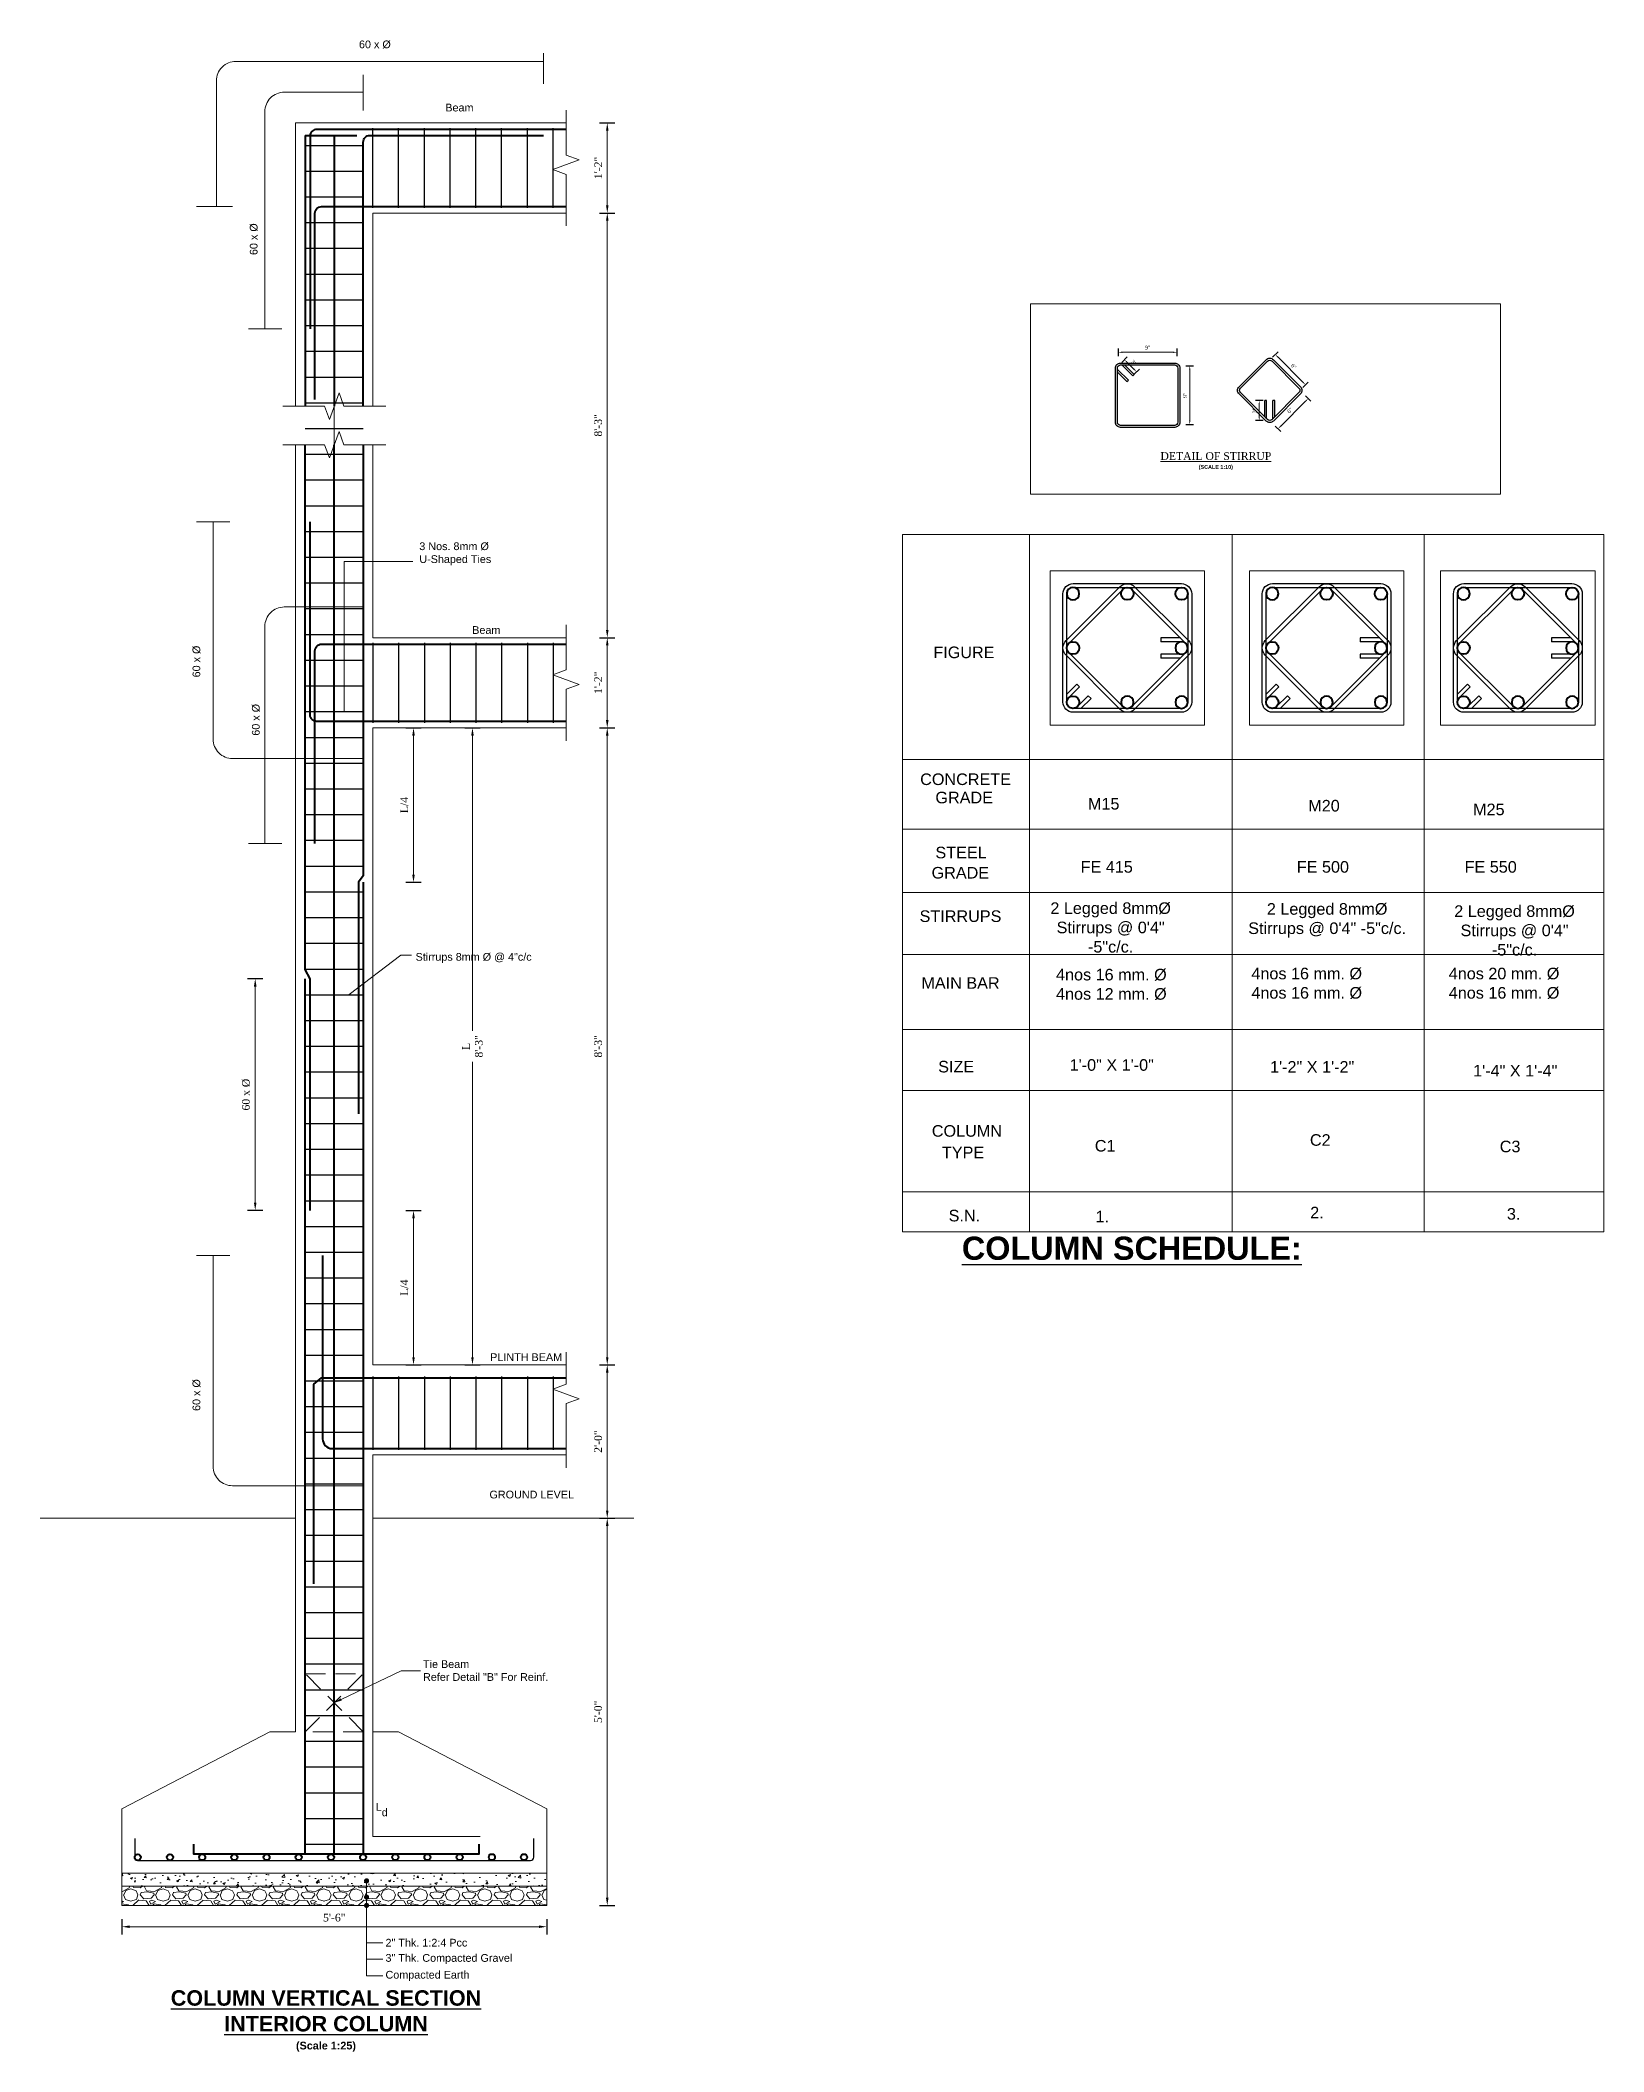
# Model space of a CAD drawing. Header units: feet. Extents: x 28652 to 66086, y -6769 to -640.
# Drawn here: x 54074.5 to 54317.4, y -1264.8 to -952.2 of the extents above; entities that cross this region are included whole.
import ezdxf
from ezdxf import colors
from ezdxf.entities.mleader import LeaderData, LeaderLine
from ezdxf.math import Vec2, Vec3

# ---------------------------------------------------------------- set-up
doc = ezdxf.new("R2010")
doc.units = ezdxf.units.FT
doc.header["$LTSCALE"] = 50
doc.header["$MEASUREMENT"] = 0
doc.header["$PDMODE"] = 34
doc.linetypes.add('HIDDEN', pattern=[0.375, 0.25, -0.125])
for name, color, linetype, lineweight in [('IES_WR_Dimension', 7, 'Continuous', 15), ('IES_WR_GL', 3, 'ORIGINAL_GL', 15), ('IES_WR_Hatch ANSI31', 8, 'Continuous', 15), ('IES_WR_Leader', 7, 'Continuous', 15), ('IES_WR_Rebar Concrete Line', 2, 'Continuous', 15), ('IES_WR_Rebar Dim Horizontal', 7, 'Continuous', 9), ('IES_WR_Rebar DIm Vertical', 7, 'Continuous', 9), ('IES_WR_Rebar-Main', 1, 'Continuous', 30), ('IES_WR_Stirrups', 6, 'Continuous', 25), ('IES_WR_Text Structure', 70, 'Continuous', 20), ('Reinforcement', 1, 'Continuous', 40), ('SES-DIMENSION', 142, 'Continuous', 13), ('SES-REBARS', 1, 'Continuous', 40)]:
    doc.layers.add(name, color=color, linetype=linetype, lineweight=lineweight)
doc.layers.add('IES_WR_TEMPLATE-TITLE TEXT', color=7, linetype='Continuous')
doc.styles.add('arial', font='times.ttf')
doc.styles.add('Arial Annotation', font='arial.ttf', dxfattribs={"height": 0.06})
doc.styles.get("Standard").update_dxf_attribs({"font": 'arial.ttf'})
doc.linetypes.add('ORIGINAL_GL', pattern='A,10,-1,["V",Standard,S=2,R=180,X=1,Y=0],-1,0', length=12)
doc.dimstyles.new('SECS', dxfattribs={"dimtxt": 0.06, "dimasz": 0.06, "dimexe": 0.06, "dimexo": 0, "dimgap": 0.04, "dimtad": 1, "dimdec": 0, "dimzin": 3, "dimdsep": 46, "dimlunit": 4, "dimtxsty": 'arial', "dimcen": 1.25, "dimclrd": 256, "dimclrt": 3, "dimadec": 0, "dimazin": 0, "dimtfac": 1, "dimtdec": 0, "dimtix": 1, "dimtofl": 0, "dimtmove": 2, "dimatfit": 1, "dimfxl": 0.06, "dimfxlon": 1, "dimtolj": 1, "dimtzin": 0, "dimlwd": -1, "dimarcsym": 0})

msp = doc.modelspace()

# ---------------------------------------------------------------- texts
at = {"layer": 'IES_WR_TEMPLATE-TITLE TEXT', "attachment_point": 1, "style": 'Arial Annotation'}
for s, insert, char_height, width in [('{\\fArial|b1|i0|c0|p34;\\LCOLUMN SCHEDULE: }', (54217.72, -1138.16), 3.6, 62.2926), ('\\pxqc;{\\fArial|b1|i0|c0|p34;\\LCOLUMN VERTICAL SECTION\\PINTERIOR COLUMN\\P\\H0.5x;\\l(Scale 1:25)}', (54088.24, -1255.27), 2.4, 61.3817)]:
    msp.add_mtext(s, dxfattribs=dict(at, insert=insert, char_height=char_height, width=width))
at = {"layer": 'IES_WR_Text Structure', "ltscale": 10, "style": 'Arial Annotation'}
for s, p in [('60 x %%C', (54124.06, -953.48)), ('Beam', (54137.47, -963.3)), ('Beam', (54141.65, -1044.49)), ('Stirrups 8mm %%C @ 4"c/c', (54132.85, -1095.28)), ('PLINTH BEAM', (54144.44, -1157.49))]:
    msp.add_text(s, height=1.2, dxfattribs=at).set_placement(p)
for p in [(54108.3, -985.62), (54099.4, -1051.25), (54108.63, -1060.31), (54099.4, -1165.25)]:
    msp.add_text('60 x %%C', height=1.2, rotation=90, dxfattribs=at).set_placement(p)
at = {"layer": 'IES_WR_Text Structure', "style": 'Arial Annotation'}
for s, p in [('FIGURE', (54213.29, -1048.26)), ('CONCRETE', (54211.24, -1067.98)), ('GRADE', (54213.61, -1070.82)), ('M15', (54237.31, -1071.79)), ('M20', (54271.53, -1072.09)), ('M25', (54297.14, -1072.67)), ('STEEL ', (54213.61, -1079.37)), ('GRADE', (54213.01, -1082.51)), ('FE 415', (54236.17, -1081.6)), ('FE 500', (54269.75, -1081.6)), ('FE 550', (54295.82, -1081.6)), ('STIRRUPS', (54211.15, -1089.26)), ('MAIN BAR', (54211.43, -1099.64)), ('SIZE', (54214.04, -1112.64)), ('1\'-0" X 1\'-0"', (54234.46, -1112.38)), ('1\'-2" X 1\'-2"', (54265.59, -1112.68)), ('1\'-4" X 1\'-4"', (54297.14, -1113.27)), ('COLUMN ', (54213.05, -1122.63)), ('C2', (54271.79, -1124.04)), ('C1', (54238.37, -1124.94)), ('C3', (54301.28, -1125.05)), ('S.N.', (54215.66, -1135.79)), ('1.', (54238.48, -1135.94)), ('2.', (54271.83, -1135.32)), ('3.', (54302.39, -1135.52))]:
    msp.add_text(s, height=1.8, dxfattribs=at).set_placement(p)
at = {"layer": 'IES_WR_Text Structure', "attachment_point": 1, "style": 'Arial Annotation'}
for s, insert, char_height, width in [('\\pxqc;{\\fTimes New Roman|b0|i0|c0|p18;\\LDETAIL OF STIRRUP\\P\\fArial|b1|i0|c0|p34;\\H0.5x;\\l(SCALE 1:10)}', (54241.83, -1016.25), 1.2, 30.6909), ('\\pxqc,t13;2 Legged 8mm%%C Stirrups @ 0\'4" -5"c/c.', (54228.65, -1086.21), 1.8, 24.3581), ('\\pxqc,t13;2 Legged 8mm%%C Stirrups @ 0\'4" -5"c/c.', (54260.74, -1086.33), 1.8, 27.4481), ('\\pxqc,t13;2 Legged 8mm%%C Stirrups @ 0\'4" -5"c/c.', (54291.4, -1086.67), 1.8, 24.3581), ('\\pxql;  4nos 16 mm. Ø\\P  4nos 12 mm. Ø', (54230.95, -1096.54), 1.8, 24.3581), ('\\pxql;  4nos 16 mm. Ø\\P  4nos 16 mm. Ø', (54261.3, -1096.37), 1.8, 29.084), ('\\pxql;  4nos 20 mm. Ø\\P  4nos 16 mm. Ø', (54291.96, -1096.37), 1.8, 25.994), ('TYPE', (54214.62, -1124.17), 1.8, 13.0194)]:
    msp.add_mtext(s, dxfattribs=dict(at, insert=insert, char_height=char_height, width=width))
at = {"layer": 'IES_WR_Text Structure', "ltscale": 10, "insert": (54133.43, -1030.27), "char_height": 1.2, "attachment_point": 1, "style": 'Arial Annotation'}
msp.add_mtext('3 Nos. 8mm %%C\\PU-Shaped Ties', dxfattribs=at)
at = {"layer": 'IES_WR_Text Structure', "insert": (54144.33, -1177.64), "char_height": 1.2, "width": 13.8698, "attachment_point": 1, "line_spacing_factor": 2.308213, "style": 'Arial Annotation'}
msp.add_mtext('GROUND LEVEL', dxfattribs=at)
at = {"layer": 'IES_WR_Text Structure', "insert": (54127.59, -1227.21), "char_height": 1.2, "attachment_point": 5, "style": 'Arial Annotation'}
msp.add_mtext('\\A1;L{\\S^ d;}', dxfattribs=at)

# ---------------------------------------------------------------- blocks, each defined once
blk = doc.blocks.new('*D1373')
at = {"layer": 'Defpoints', "color": 0, "ltscale": 10}
for p in [(54116.47, -1134.09), (54116.47, -1158.09), (54132.53, -1158.09)]:
    blk.add_point(p, dxfattribs=at)
at = {"layer": 'IES_WR_Dimension', "color": 0, "lineweight": -2, "ltscale": 10}
for p, q in [((54131.33, -1134.09), (54133.73, -1134.09)), ((54131.33, -1158.09), (54133.73, -1158.09))]:
    blk.add_line(p, q, dxfattribs=at)
at = {"layer": 'IES_WR_Dimension', "ltscale": 10}
blk.add_line((54132.53, -1135.29), (54132.53, -1156.89), dxfattribs=at)
for points in [[(54132.33, -1135.29), (54132.73, -1135.29), (54132.53, -1134.09)], [(54132.33, -1156.89), (54132.73, -1156.89), (54132.53, -1158.09)]]:
    blk.add_solid(points, dxfattribs=at)
at = {"layer": 'IES_WR_Dimension', "color": 3, "ltscale": 10, "insert": (54131.1, -1146.09), "char_height": 1.2, "attachment_point": 5, "rotation": 90, "style": 'arial'}
blk.add_mtext('\\A1;L/4', dxfattribs=at)
blk = doc.blocks.new('*D1375')
at = {"layer": 'Defpoints', "color": 0, "ltscale": 10}
for p in [(54116.47, -1059.09), (54132.53, -1059.09), (54116.47, -1083.09)]:
    blk.add_point(p, dxfattribs=at)
at = {"layer": 'IES_WR_Dimension', "color": 0, "lineweight": -2, "ltscale": 10}
for p, q in [((54131.33, -1059.09), (54133.73, -1059.09)), ((54131.33, -1083.09), (54133.73, -1083.09))]:
    blk.add_line(p, q, dxfattribs=at)
at = {"layer": 'IES_WR_Dimension', "ltscale": 10}
blk.add_line((54132.53, -1081.89), (54132.53, -1060.29), dxfattribs=at)
for points in [[(54132.33, -1060.29), (54132.73, -1060.29), (54132.53, -1059.09)], [(54132.33, -1081.89), (54132.73, -1081.89), (54132.53, -1083.09)]]:
    blk.add_solid(points, dxfattribs=at)
at = {"layer": 'IES_WR_Dimension', "color": 3, "ltscale": 10, "insert": (54131.1, -1071.09), "char_height": 1.2, "attachment_point": 5, "rotation": 90, "style": 'arial'}
blk.add_mtext('\\A1;L/4', dxfattribs=at)
blk = doc.blocks.new('*D1377')
at = {"layer": 'Defpoints', "color": 0, "ltscale": 10}
for p in [(54107.94, -1098.09), (54115.72, -1098.09), (54116.47, -1134.09)]:
    blk.add_point(p, dxfattribs=at)
at = {"layer": 'IES_WR_Dimension', "color": 0, "lineweight": -2, "ltscale": 10}
for p, q in [((54109.14, -1098.09), (54106.74, -1098.09)), ((54109.14, -1134.09), (54106.74, -1134.09))]:
    blk.add_line(p, q, dxfattribs=at)
at = {"layer": 'IES_WR_Dimension', "ltscale": 10}
blk.add_line((54107.94, -1132.89), (54107.94, -1099.29), dxfattribs=at)
for points in [[(54107.74, -1099.29), (54108.14, -1099.29), (54107.94, -1098.09)], [(54107.74, -1132.89), (54108.14, -1132.89), (54107.94, -1134.09)]]:
    blk.add_solid(points, dxfattribs=at)
at = {"layer": 'IES_WR_Dimension', "color": 3, "ltscale": 10, "insert": (54106.52, -1116.09), "char_height": 1.2, "attachment_point": 5, "rotation": 90, "style": 'arial'}
blk.add_mtext('\\A1;60 x %%C', dxfattribs=at)
blk = doc.blocks.new('*D1379')
at = {"layer": 'Defpoints', "color": 0, "ltscale": 10}
for p in [(54137.2, -1059.09), (54141.69, -1059.09), (54132.91, -1158.09)]:
    blk.add_point(p, dxfattribs=at)
at = {"layer": 'IES_WR_Dimension', "color": 0, "lineweight": -2, "ltscale": 10}
for p, q in [((54140.49, -1059.09), (54142.89, -1059.09)), ((54140.49, -1158.09), (54142.89, -1158.09))]:
    blk.add_line(p, q, dxfattribs=at)
at = {"layer": 'IES_WR_Dimension', "ltscale": 10}
for p, q in [((54141.69, -1060.29), (54141.69, -1106.2)), ((54141.69, -1156.89), (54141.69, -1110.98))]:
    blk.add_line(p, q, dxfattribs=at)
for points in [[(54141.49, -1060.29), (54141.89, -1060.29), (54141.69, -1059.09)], [(54141.49, -1156.89), (54141.89, -1156.89), (54141.69, -1158.09)]]:
    blk.add_solid(points, dxfattribs=at)
at = {"layer": 'IES_WR_Dimension', "color": 3, "ltscale": 10, "insert": (54141.69, -1108.59), "char_height": 1.2, "width": 1.522, "attachment_point": 5, "rotation": 90, "style": 'arial'}
blk.add_mtext('\\A1;L\\P 8\'-3"', dxfattribs=at)
blk = doc.blocks.new('*D1381')
at = {"layer": 'Defpoints', "color": 0}
for p in [(54087.22, -1242.09), (54153.22, -1242.09), (54153.22, -1245.4)]:
    blk.add_point(p, dxfattribs=at)
at = {"layer": 'IES_WR_Dimension', "color": 0, "lineweight": -2}
for p, q in [((54087.22, -1244.2), (54087.22, -1246.6)), ((54153.22, -1244.2), (54153.22, -1246.6))]:
    blk.add_line(p, q, dxfattribs=at)
at = {"layer": 'IES_WR_Dimension'}
blk.add_line((54088.42, -1245.4), (54152.02, -1245.4), dxfattribs=at)
for points in [[(54088.42, -1245.2), (54088.42, -1245.6), (54087.22, -1245.4)], [(54152.02, -1245.2), (54152.02, -1245.6), (54153.22, -1245.4)]]:
    blk.add_solid(points, dxfattribs=at)
at = {"layer": 'IES_WR_Dimension', "color": 3, "insert": (54120.22, -1243.99), "char_height": 1.2, "attachment_point": 5, "style": 'arial'}
blk.add_mtext('\\A1;5\'-6"', dxfattribs=at)
blk = doc.blocks.new('REBAR CUT')
at = {"layer": 'Reinforcement'}
blk.add_circle((0, 0), 0.024, dxfattribs=at)
blk = doc.blocks.new('*U21')
at = {"xscale": 20, "yscale": 20, "zscale": 20, "rotation": 359.9813731631402}
blk.add_blockref('REBAR CUT', (0, 0), dxfattribs=at)
blk = doc.blocks.new('*U14')
at = {"color": 0, "linetype": 'ByBlock', "lineweight": -2, "transparency": 16777216, "rotation": 0.0186268368374258}
for p in [(616.11, 100.88), (621.11, 100.88), (626.11, 100.89), (631.11, 100.89), (636.11, 100.89), (641.11, 100.89), (646.11, 100.89), (651.11, 100.89), (656.11, 100.9), (661.11, 100.9), (666.11, 100.9), (671.11, 100.9), (676.11, 100.9)]:
    blk.add_blockref('*U21', p, dxfattribs=at)
blk = doc.blocks.new('_Dot')
at = {"color": 0, "linetype": 'ByBlock', "lineweight": -2}
blk.add_line((-0.5, 0), (-1, 0), dxfattribs=at)
at = {"color": 0, "linetype": 'ByBlock', "const_width": 0.5}
blk.add_lwpolyline([(-0.25, 0, 1), (0.25, 0, 1)], format="xyb", close=True, dxfattribs=at)
blk = doc.blocks.new('*D1383')
at = {"layer": 'Defpoints', "color": 0}
for p in [(54114.22, -1181.92), (54114.22, -1242.09), (54162.63, -1242.09)]:
    blk.add_point(p, dxfattribs=at)
at = {"layer": 'IES_WR_Dimension', "color": 0, "lineweight": -2}
for p, q in [((54161.43, -1181.92), (54163.83, -1181.92)), ((54161.43, -1242.09), (54163.83, -1242.09))]:
    blk.add_line(p, q, dxfattribs=at)
at = {"layer": 'IES_WR_Dimension'}
blk.add_line((54162.63, -1183.12), (54162.63, -1240.89), dxfattribs=at)
for points in [[(54162.43, -1183.12), (54162.83, -1183.12), (54162.63, -1181.92)], [(54162.43, -1240.89), (54162.83, -1240.89), (54162.63, -1242.09)]]:
    blk.add_solid(points, dxfattribs=at)
at = {"layer": 'IES_WR_Dimension', "color": 3, "insert": (54161.22, -1212.01), "char_height": 1.2, "attachment_point": 5, "rotation": 90, "style": 'arial'}
blk.add_mtext('\\A1;5\'-0"', dxfattribs=at)
blk = doc.blocks.new('*D1385')
at = {"layer": 'Defpoints', "color": 0}
for p in [(54156.22, -1158.09), (54162.63, -1158.09), (54114.22, -1181.92)]:
    blk.add_point(p, dxfattribs=at)
at = {"layer": 'IES_WR_Dimension', "color": 0, "lineweight": -2}
for p, q in [((54161.43, -1158.09), (54163.83, -1158.09)), ((54161.43, -1181.92), (54163.83, -1181.92))]:
    blk.add_line(p, q, dxfattribs=at)
at = {"layer": 'IES_WR_Dimension'}
blk.add_line((54162.63, -1180.72), (54162.63, -1159.29), dxfattribs=at)
for points in [[(54162.43, -1159.29), (54162.83, -1159.29), (54162.63, -1158.09)], [(54162.43, -1180.72), (54162.83, -1180.72), (54162.63, -1181.92)]]:
    blk.add_solid(points, dxfattribs=at)
at = {"layer": 'IES_WR_Dimension', "color": 3, "insert": (54161.22, -1170.01), "char_height": 1.2, "attachment_point": 5, "rotation": 90, "style": 'arial'}
blk.add_mtext('\\A1;2\'-0"', dxfattribs=at)
blk = doc.blocks.new('*D1387')
at = {"layer": 'Defpoints', "color": 0}
for p in [(54156.22, -1059.09), (54162.63, -1059.09), (54156.22, -1158.09)]:
    blk.add_point(p, dxfattribs=at)
at = {"layer": 'IES_WR_Dimension', "color": 0, "lineweight": -2}
for p, q in [((54161.43, -1059.09), (54163.83, -1059.09)), ((54161.43, -1158.09), (54163.83, -1158.09))]:
    blk.add_line(p, q, dxfattribs=at)
at = {"layer": 'IES_WR_Dimension'}
blk.add_line((54162.63, -1156.89), (54162.63, -1060.29), dxfattribs=at)
for points in [[(54162.43, -1060.29), (54162.83, -1060.29), (54162.63, -1059.09)], [(54162.43, -1156.89), (54162.83, -1156.89), (54162.63, -1158.09)]]:
    blk.add_solid(points, dxfattribs=at)
at = {"layer": 'IES_WR_Dimension', "color": 3, "insert": (54161.22, -1108.59), "char_height": 1.2, "attachment_point": 5, "rotation": 90, "style": 'arial'}
blk.add_mtext('\\A1;8\'-3"', dxfattribs=at)
blk = doc.blocks.new('*D1389')
at = {"layer": 'Defpoints', "color": 0}
for p in [(54156.22, -1045.09), (54162.63, -1045.09), (54156.22, -1059.09)]:
    blk.add_point(p, dxfattribs=at)
at = {"layer": 'IES_WR_Dimension', "color": 0, "lineweight": -2}
for p, q in [((54161.43, -1045.09), (54163.83, -1045.09)), ((54161.43, -1059.09), (54163.83, -1059.09))]:
    blk.add_line(p, q, dxfattribs=at)
at = {"layer": 'IES_WR_Dimension'}
blk.add_line((54162.63, -1057.89), (54162.63, -1046.29), dxfattribs=at)
for points in [[(54162.43, -1046.29), (54162.83, -1046.29), (54162.63, -1045.09)], [(54162.43, -1057.89), (54162.83, -1057.89), (54162.63, -1059.09)]]:
    blk.add_solid(points, dxfattribs=at)
at = {"layer": 'IES_WR_Dimension', "color": 3, "insert": (54161.23, -1052.09), "char_height": 1.2, "attachment_point": 5, "rotation": 90, "style": 'arial'}
blk.add_mtext('\\A1;1\'-2"', dxfattribs=at)
blk = doc.blocks.new('*D1391')
at = {"layer": 'Defpoints', "color": 0}
for p in [(54156.22, -979.09), (54162.63, -979.09), (54156.22, -1045.09)]:
    blk.add_point(p, dxfattribs=at)
at = {"layer": 'IES_WR_Dimension', "color": 0, "lineweight": -2}
for p, q in [((54161.43, -979.09), (54163.83, -979.09)), ((54161.43, -1045.09), (54163.83, -1045.09))]:
    blk.add_line(p, q, dxfattribs=at)
at = {"layer": 'IES_WR_Dimension'}
blk.add_line((54162.63, -1043.89), (54162.63, -980.29), dxfattribs=at)
for points in [[(54162.43, -980.29), (54162.83, -980.29), (54162.63, -979.09)], [(54162.43, -1043.89), (54162.83, -1043.89), (54162.63, -1045.09)]]:
    blk.add_solid(points, dxfattribs=at)
at = {"layer": 'IES_WR_Dimension', "color": 3, "insert": (54161.22, -1012.09), "char_height": 1.2, "attachment_point": 5, "rotation": 90, "style": 'arial'}
blk.add_mtext('\\A1;8\'-3"', dxfattribs=at)
blk = doc.blocks.new('*D1393')
at = {"layer": 'Defpoints', "color": 0}
for p in [(54156.22, -965.09), (54162.63, -965.09), (54156.22, -979.09)]:
    blk.add_point(p, dxfattribs=at)
at = {"layer": 'IES_WR_Dimension', "color": 0, "lineweight": -2}
for p, q in [((54161.43, -965.09), (54163.83, -965.09)), ((54161.43, -979.09), (54163.83, -979.09))]:
    blk.add_line(p, q, dxfattribs=at)
at = {"layer": 'IES_WR_Dimension'}
blk.add_line((54162.63, -977.89), (54162.63, -966.29), dxfattribs=at)
for points in [[(54162.43, -966.29), (54162.83, -966.29), (54162.63, -965.09)], [(54162.43, -977.89), (54162.83, -977.89), (54162.63, -979.09)]]:
    blk.add_solid(points, dxfattribs=at)
at = {"layer": 'IES_WR_Dimension', "color": 3, "insert": (54161.23, -972.09), "char_height": 1.2, "attachment_point": 5, "rotation": 90, "style": 'arial'}
blk.add_mtext('\\A1;1\'-2"', dxfattribs=at)
blk = doc.blocks.new('*U15')
at = {"layer": 'IES_WR_Stirrups'}
blk.add_lwpolyline([(0, 4.5), (0, -4.5)], dxfattribs=at)
blk = doc.blocks.new('*U16')
at = {"layer": 'IES_WR_Rebar Concrete Line', "color": 0, "linetype": 'ByBlock', "lineweight": -2, "transparency": 16777216, "rotation": 90}
for p in [(54120.22, -968.57), (54120.22, -972.57), (54120.22, -976.57), (54120.22, -980.57), (54120.22, -984.57), (54120.22, -988.57), (54120.22, -992.57), (54120.22, -996.57), (54120.22, -1000.57), (54120.22, -1004.57), (54120.22, -1008.57), (54120.22, -1012.57), (54120.22, -1016.57), (54120.22, -1020.57), (54120.22, -1024.57), (54120.22, -1028.57), (54120.22, -1032.57), (54120.22, -1036.57), (54120.22, -1040.57), (54120.22, -1044.57), (54120.22, -1048.57), (54120.22, -1052.57), (54120.22, -1056.57), (54120.22, -1060.57), (54120.22, -1064.57), (54120.22, -1068.57), (54120.22, -1072.57), (54120.22, -1076.57), (54120.22, -1080.57), (54120.22, -1084.57), (54120.22, -1088.57), (54120.22, -1092.57), (54120.22, -1096.57), (54120.22, -1100.57), (54120.22, -1104.57), (54120.22, -1108.57), (54120.22, -1112.57), (54120.22, -1116.57), (54120.22, -1120.57), (54120.22, -1124.57), (54120.22, -1128.57), (54120.22, -1132.57), (54120.22, -1136.57), (54120.22, -1140.57), (54120.22, -1144.57), (54120.22, -1148.57), (54120.22, -1152.57), (54120.22, -1156.57), (54120.22, -1160.57), (54120.22, -1164.57), (54120.22, -1168.57), (54120.22, -1172.57), (54120.22, -1176.57), (54120.22, -1180.57), (54120.22, -1184.57), (54120.22, -1188.57), (54120.22, -1192.57), (54120.22, -1196.57), (54120.22, -1200.57), (54120.22, -1204.57), (54120.22, -1208.57), (54120.22, -1212.57), (54120.22, -1216.57), (54120.22, -1220.57), (54120.22, -1224.57), (54120.22, -1228.57), (54120.22, -1232.57)]:
    blk.add_blockref('*U15', p, dxfattribs=at)
blk = doc.blocks.new('column 12 x12')
at = {"layer": 'IES_WR_Rebar Concrete Line'}
blk.add_lwpolyline([(-6, 6), (6, 6), (6, -6), (-6, -6)], close=True, dxfattribs=at)
at = {"layer": 'IES_WR_Stirrups'}
for p, q in [((-3.03, 3.71), (-2.82, 3.92)), ((-3.92, 2.82), (-3.71, 3.03)), ((-0.48, -2.6), (-0.78, -2.6)), ((0.78, -2.6), (0.48, -2.6))]:
    blk.add_line(p, q, dxfattribs=at)
for points in [[(-4.2, 5), (4.2, 5, -0.414214), (5, 4.2), (5, -4.2, -0.414214), (4.2, -5), (-4.2, -5, -0.414214), (-5, -4.2), (-5, 4.2, -0.414214)], [(-0.57, -4.76), (-4.76, -0.57, -0.414214), (-4.76, 0.57), (-0.57, 4.76, -0.414214), (0.57, 4.76), (4.76, 0.57, -0.414214), (4.76, -0.57), (0.57, -4.76, -0.414214)], [(-4.2, 4.7), (4.2, 4.7, -0.414214), (4.7, 4.2), (4.7, -4.2, -0.414214), (4.2, -4.7), (-4.2, -4.7, -0.414214), (-4.7, -4.2), (-4.7, 4.2, -0.414214)], [(-0.35, -4.55), (-4.55, -0.35, -0.414214), (-4.55, 0.35), (-0.35, 4.55, -0.414214), (0.35, 4.55), (4.55, 0.35, -0.414214), (4.55, -0.35), (0.35, -4.55, -0.414214)]]:
    blk.add_lwpolyline(points, format="xyb", close=True, dxfattribs=at)
for points in [[(-3.6, 4.7), (-2.82, 3.92)], [(-4.7, 3.6), (-3.92, 2.82)], [(-4.56, 3.88), (-3.71, 3.03)], [(-3.88, 4.56), (-3.03, 3.71)], [(-0.78, -4.13), (-0.78, -2.6)], [(-0.48, -4.22), (-0.48, -2.6)], [(0.48, -4.22), (0.48, -2.6)], [(0.78, -4.13), (0.78, -2.6)]]:
    blk.add_lwpolyline(points, dxfattribs=at)
at = {"yscale": 20, "zscale": 20}
for p, xscale in [((-4.22, 4.22), 20), ((0, 4.22), 20), ((4.22, 4.22), -20)]:
    blk.add_blockref('REBAR CUT', p, dxfattribs=dict(at, xscale=xscale))
at = {"yscale": 20, "zscale": 20, "rotation": 180}
for p, xscale in [((-4.22, 0), -20), ((4.22, 0), 20), ((-4.22, -4.22), -20), ((0, -4.22), -20), ((4.22, -4.22), 20)]:
    blk.add_blockref('REBAR CUT', p, dxfattribs=dict(at, xscale=xscale))
blk = doc.blocks.new('*D382')
at = {"layer": 'Defpoints', "color": 0, "transparency": 16777216}
for p in [(54242.03, -1002.85), (54251.14, -1000.73), (54251.14, -1002.85)]:
    blk.add_point(p, dxfattribs=at)
at = {"layer": 'IES_WR_Dimension', "color": 0, "lineweight": -2, "transparency": 16777216}
for p, q in [((54242.03, -1001.33), (54242.03, -1000.13)), ((54251.14, -1001.33), (54251.14, -1000.13))]:
    blk.add_line(p, q, dxfattribs=at)
at = {"layer": 'IES_WR_Dimension', "transparency": 16777216}
blk.add_line((54242.63, -1000.73), (54250.54, -1000.73), dxfattribs=at)
for points in [[(54242.63, -1000.63), (54242.63, -1000.83), (54242.03, -1000.73)], [(54250.54, -1000.63), (54250.54, -1000.83), (54251.14, -1000.73)]]:
    blk.add_solid(points, dxfattribs=at)
at = {"layer": 'IES_WR_Dimension', "color": 3, "transparency": 16777216, "insert": (54246.58, -1000.02), "char_height": 0.6, "attachment_point": 5, "style": 'arial'}
blk.add_mtext('\\A1;9"', dxfattribs=at)
blk = doc.blocks.new('*D383')
at = {"layer": 'Defpoints', "color": 0, "transparency": 16777216}
for p in [(54251.14, -1002.85), (54251.14, -1011.96), (54253.12, -1011.96)]:
    blk.add_point(p, dxfattribs=at)
at = {"layer": 'IES_WR_Dimension', "color": 0, "lineweight": -2, "transparency": 16777216}
for p, q in [((54252.52, -1002.85), (54253.72, -1002.85)), ((54252.52, -1011.96), (54253.72, -1011.96))]:
    blk.add_line(p, q, dxfattribs=at)
at = {"layer": 'IES_WR_Dimension', "transparency": 16777216}
blk.add_line((54253.12, -1003.45), (54253.12, -1011.36), dxfattribs=at)
for points in [[(54253.02, -1003.45), (54253.22, -1003.45), (54253.12, -1002.85)], [(54253.02, -1011.36), (54253.22, -1011.36), (54253.12, -1011.96)]]:
    blk.add_solid(points, dxfattribs=at)
at = {"layer": 'IES_WR_Dimension', "color": 3, "transparency": 16777216, "insert": (54252.41, -1007.4), "char_height": 0.6, "attachment_point": 5, "rotation": 90, "style": 'arial'}
blk.add_mtext('\\A1;9"', dxfattribs=at)
blk = doc.blocks.new('*D384')
at = {"layer": 'Defpoints', "color": 0, "transparency": 16777216}
for p in [(54242.03, -1002.85), (54243.92, -1004.74), (54244.88, -1003.78)]:
    blk.add_point(p, dxfattribs=at)
at = {"layer": 'IES_WR_Dimension', "color": 0, "lineweight": -2, "transparency": 16777216}
for p, q in [((54242.56, -1002.31), (54243.41, -1001.46)), ((54244.45, -1004.2), (54245.3, -1003.35))]:
    blk.add_line(p, q, dxfattribs=at)
at = {"layer": 'IES_WR_Dimension', "transparency": 16777216}
blk.add_line((54243.41, -1002.31), (54244.45, -1003.35), dxfattribs=at)
for points in [[(54243.48, -1002.24), (54243.34, -1002.38), (54242.99, -1001.89)], [(54244.53, -1003.28), (54244.38, -1003.42), (54244.88, -1003.78)]]:
    blk.add_solid(points, dxfattribs=at)
at = {"layer": 'IES_WR_Dimension', "color": 3, "transparency": 16777216, "insert": (54244.43, -1002.33), "char_height": 0.6, "attachment_point": 5, "rotation": 315, "style": 'arial'}
blk.add_mtext('\\A1;3"', dxfattribs=at)
blk = doc.blocks.new('*D385')
at = {"layer": 'Defpoints', "color": 0, "transparency": 16777216}
for p in [(54265.54, -1001.94), (54271.11, -1005.77), (54270.24, -1006.64)]:
    blk.add_point(p, dxfattribs=at)
at = {"layer": 'IES_WR_Dimension', "color": 0, "lineweight": -2, "transparency": 16777216}
for p, q in [((54265.99, -1001.5), (54266.83, -1000.65)), ((54270.68, -1006.2), (54271.53, -1005.35))]:
    blk.add_line(p, q, dxfattribs=at)
at = {"layer": 'IES_WR_Dimension', "transparency": 16777216}
blk.add_line((54266.83, -1001.5), (54270.68, -1005.35), dxfattribs=at)
for points in [[(54266.91, -1001.43), (54266.76, -1001.57), (54266.41, -1001.08)], [(54270.75, -1005.28), (54270.61, -1005.42), (54271.11, -1005.77)]]:
    blk.add_solid(points, dxfattribs=at)
at = {"layer": 'IES_WR_Dimension', "color": 3, "transparency": 16777216, "insert": (54269.26, -1002.93), "char_height": 0.6, "attachment_point": 5, "rotation": 315, "style": 'arial'}
blk.add_mtext('\\A1;6"', dxfattribs=at)
blk = doc.blocks.new('*D386')
at = {"layer": 'Defpoints', "color": 0, "transparency": 16777216}
for p in [(54270.24, -1006.64), (54265.54, -1011.34), (54266.82, -1012.62)]:
    blk.add_point(p, dxfattribs=at)
at = {"layer": 'IES_WR_Dimension', "transparency": 16777216}
blk.add_line((54271.1, -1008.35), (54267.25, -1012.2), dxfattribs=at)
at = {"layer": 'IES_WR_Dimension', "color": 0, "lineweight": -2, "transparency": 16777216}
for p, q in [((54271.1, -1007.5), (54271.95, -1008.35)), ((54266.4, -1012.2), (54267.25, -1013.05))]:
    blk.add_line(p, q, dxfattribs=at)
at = {"layer": 'IES_WR_Dimension', "transparency": 16777216}
for points in [[(54271.03, -1008.28), (54271.17, -1008.42), (54271.52, -1007.93)], [(54267.18, -1012.13), (54267.32, -1012.27), (54266.82, -1012.62)]]:
    blk.add_solid(points, dxfattribs=at)
at = {"layer": 'IES_WR_Dimension', "color": 3, "transparency": 16777216, "insert": (54268.68, -1009.78), "char_height": 0.6, "attachment_point": 5, "rotation": 45, "style": 'arial'}
blk.add_mtext('\\A1;6"', dxfattribs=at)
blk = doc.blocks.new('*D387')
at = {"layer": 'Defpoints', "color": 0, "transparency": 16777216}
for p in [(54263.91, -1008.24), (54265.54, -1008.24), (54265.54, -1011.34)]:
    blk.add_point(p, dxfattribs=at)
at = {"layer": 'IES_WR_Dimension', "color": 0, "lineweight": -2, "transparency": 16777216}
for p, q in [((54264.51, -1008.24), (54263.31, -1008.24)), ((54264.51, -1011.34), (54263.31, -1011.34))]:
    blk.add_line(p, q, dxfattribs=at)
at = {"layer": 'IES_WR_Dimension', "transparency": 16777216}
blk.add_line((54263.91, -1010.74), (54263.91, -1008.84), dxfattribs=at)
for points in [[(54263.81, -1008.84), (54264.01, -1008.84), (54263.91, -1008.24)], [(54263.81, -1010.74), (54264.01, -1010.74), (54263.91, -1011.34)]]:
    blk.add_solid(points, dxfattribs=at)
at = {"layer": 'IES_WR_Dimension', "color": 3, "transparency": 16777216, "insert": (54263.2, -1009.79), "char_height": 0.6, "attachment_point": 5, "rotation": 90, "style": 'arial'}
blk.add_mtext('\\A1;3"', dxfattribs=at)

# ---------------------------------------------------------------- dimensions: what is measured, and where the dimension line sits
at = {"layer": 'IES_WR_Dimension'}
for base, p1, p2, picture, middle in [((54162.63, -965.09), (54156.22, -979.09), (54156.22, -965.09), '*D1393', (54161.23, -972.09)), ((54253.12, -1011.96), (54251.14, -1002.85), (54251.14, -1011.96), '*D383', (54252.41, -1007.4)), ((54162.63, -1045.09), (54156.22, -1059.09), (54156.22, -1045.09), '*D1389', (54161.23, -1052.09)), ((54162.63, -1059.09), (54156.22, -1158.09), (54156.22, -1059.09), '*D1387', (54161.22, -1108.59)), ((54162.63, -1158.09), (54114.22, -1181.92), (54156.22, -1158.09), '*D1385', (54161.22, -1170.01)), ((54162.63, -1242.09), (54114.22, -1181.92), (54114.22, -1242.09), '*D1383', (54161.22, -1212.01))]:
    dim = msp.add_linear_dim(base=base, p1=p1, p2=p2, angle=90, dimstyle='SECS', override={"dimscale": 0, "dimtix": 1, "dimtofl": 0, "dimtmove": 2, "dimatfit": 1}, dxfattribs=at)
    dim.commit()
    dim.dimension.update_dxf_attribs({"geometry": picture, "text_midpoint": middle})
dim = msp.add_linear_dim(base=(54162.63, -979.09), p1=(54156.22, -1045.09), p2=(54156.22, -979.09), angle=90, text='8\'-3"', dimstyle='SECS', override={"dimscale": 0, "dimtix": 1, "dimtofl": 0, "dimtmove": 2, "dimatfit": 1}, dxfattribs=at)
dim.commit()
dim.dimension.update_dxf_attribs({"geometry": '*D1391', "text_midpoint": (54161.22, -1012.09)})
for base, p1, p2, picture, middle in [((54251.14, -1000.73), (54242.03, -1002.85), (54251.14, -1002.85), '*D382', (54246.58, -1000.02)), ((54153.22, -1245.4), (54087.22, -1242.09), (54153.22, -1242.09), '*D1381', (54120.22, -1243.99))]:
    dim = msp.add_linear_dim(base=base, p1=p1, p2=p2, dimstyle='SECS', override={"dimscale": 0, "dimtix": 1, "dimtofl": 0, "dimtmove": 2, "dimatfit": 1}, dxfattribs=at)
    dim.commit()
    dim.dimension.update_dxf_attribs({"geometry": picture, "text_midpoint": middle})
for p1, p2, distance, picture, middle in [((54242.03, -1002.85), (54243.92, -1004.74), 1.36, '*D384', (54244.43, -1002.33)), ((54265.54, -1011.34), (54265.54, -1008.24), 1.63, '*D387', (54263.2, -1009.79))]:
    dim = msp.add_aligned_dim(p1=p1, p2=p2, distance=distance, dimstyle='SECS', override={"dimscale": 0, "dimtix": 1, "dimtofl": 0, "dimtmove": 2, "dimatfit": 1}, dxfattribs=at)
    dim.commit()
    dim.dimension.update_dxf_attribs({"geometry": picture, "text_midpoint": middle})
for p1, p2, distance, picture, middle in [((54265.54, -1001.94), (54270.24, -1006.64), 1.23, '*D385', (54269.26, -1002.93)), ((54270.24, -1006.64), (54265.54, -1011.34), 1.81, '*D386', (54268.68, -1009.78))]:
    dim = msp.add_aligned_dim(p1=p1, p2=p2, distance=distance, text='6"', dimstyle='SECS', override={"dimscale": 0, "dimtix": 1, "dimtofl": 0, "dimtmove": 2, "dimatfit": 1}, dxfattribs=at)
    dim.commit()
    dim.dimension.update_dxf_attribs({"geometry": picture, "text_midpoint": middle})
at = {"layer": 'IES_WR_Dimension', "ltscale": 10}
for base, p1, p2, angle, text, picture, middle in [((54132.53, -1059.09), (54116.47, -1083.09), (54116.47, -1059.09), 270, 'L/4', '*D1375', (54131.1, -1071.09)), ((54107.94, -1098.09), (54116.47, -1134.09), (54115.72, -1098.09), 90, '60 x %%C', '*D1377', (54106.52, -1116.09)), ((54132.53, -1158.09), (54116.47, -1134.09), (54116.47, -1158.09), 90, 'L/4', '*D1373', (54131.1, -1146.09))]:
    dim = msp.add_linear_dim(base=base, p1=p1, p2=p2, angle=angle, text=text, dimstyle='SECS', override={"dimscale": 0, "dimtix": 1, "dimtofl": 0, "dimtmove": 2, "dimatfit": 1}, dxfattribs=at)
    dim.commit()
    dim.dimension.update_dxf_attribs({"geometry": picture, "text_midpoint": middle})
dim = msp.add_linear_dim(base=(54141.69, -1059.09), p1=(54132.91, -1158.09), p2=(54137.2, -1059.09), angle=90, text='L\\P <>', dimstyle='SECS', override={"dimscale": 0, "dimtix": 1, "dimtofl": 0, "dimtmove": 2, "dimatfit": 1}, dxfattribs=at)
dim.commit()
dim.dimension.update_dxf_attribs({"geometry": '*D1379', "text_midpoint": (54141.69, -1108.59), "dimtype": 160})

# ---------------------------------------------------------------- hatches: boundary and pattern name
at = {"layer": 'IES_WR_Hatch ANSI31'}
h = msp.add_hatch(dxfattribs=at)
h.set_pattern_fill('AR-CONC', color=256, scale=0.025)
h.set_pattern_definition([(50, (53473.588, -1335.4933), (3.586301, -0.313761), [0.375, -4.125]), (355, (53473.588, -1335.4933), (-0.693757, 3.76096), [0.3, -3.3]), (100.45144, (53473.887, -1335.5194), (2.892544, 3.4472), [0.3187, -3.50571]), (46.1842, (53473.588, -1334.4933), (5.336207, -0.827596), [0.5625, -6.1875]), (96.6356, (53474.033, -1334.5623), (4.67331, 4.870593), [0.47805, -5.25857]), (351.1842, (53473.588, -1334.4933), (4.67331, 4.870593), [0.45, -4.95]), (21, (53474.088, -1334.7433), (2.984535, -2.013094), [0.375, -4.125]), (326, (53474.088, -1334.7433), (1.216577, 3.62575), [0.3, -3.3]), (71.45144, (53474.3368, -1334.911), (4.201112, 1.612656), [0.3187, -3.50571]), (37.5, (53473.5881, -1335.4933), (0.0607993, 1.6644693), [0, -3.26, 0, -3.35, 0, -3.3125]), (7.5, (53473.588, -1335.4933), (1.3153477, 1.9720586), [0, -1.91, 0, -3.185, 0, -1.2625]), (327.5, (53472.4731, -1335.4933), (2.6691122, -0.1127744), [0, -1.25, 0, -3.9, 0, -5.175]), (317.5, (53471.973, -1335.4933), (2.915931, 0.500525), [0, -1.625, 0, -2.59, 0, -3.675])])
h.paths.add_polyline_path([(54087.22, -1237.09), (54087.22, -1239.09), (54153.22, -1239.09), (54153.22, -1237.09)])
h = msp.add_hatch(dxfattribs=at)
h.set_pattern_fill('GRAVEL', color=256, scale=0.25)
h.set_pattern_definition([(228.01279, (53477.18808, -1330.4933), (-40, -45), [0.67268, -66.59544]), (184.96974, (53476.73808, -1330.9933), (60, 5), [1.15434, -114.279624]), (132.510447, (53475.58808, -1331.0933), (50, -55), [0.81394, -80.580163]), (267.27369, (53473.63808, -1332.3433), (5, 100), [1.05119, -104.06779]), (292.833654, (53473.58808, -1333.3933), (-25, 60), [1.030775, -102.046866]), (357.27369, (53473.98808, -1334.3433), (-100, 5), [1.05119, -104.06779]), (37.69424, (53475.03808, -1334.3933), (-65, -50), [1.390145, -137.624243]), (72.255328, (53476.13808, -1333.5433), (35, 110), [1.31244, -129.931607]), (121.429566, (53476.53808, -1332.2933), (-40, 65), [1.05475, -104.420366]), (175.23636, (53475.98808, -1331.3933), (55, -5), [1.20416, -59.003813]), (222.397438, (53474.78808, -1331.2933), (-60, -55), [1.55724, -154.166875]), (138.814075, (53478.58808, -1332.3933), (-35, 30), [0.531505, -52.619224]), (171.469234, (53478.18808, -1332.0433), (65, -10), [1.011185, -100.107557]), (225, (53477.188, -1331.8933), (-6e-16, -5), [0.707105, -6.363963]), (203.19859, (53476.8381, -1331.2933), (25, 10), [0.38079, -37.698076]), (291.80141, (53476.4881, -1331.4433), (-5, 15), [0.538515, -26.38731]), (30.96376, (53476.6881, -1331.9433), (15, 10), [0.874645, -28.280114]), (161.56505, (53477.438, -1331.4933), (10, -5), [0.632455, -15.178933]), (16.38954, (53473.58808, -1331.4433), (50, 15), [0.886, -87.714226]), (70.346176, (53474.43808, -1331.1933), (-20, -55), [0.743305, -73.58704]), (293.19859, (53477.4381, -1330.4933), (-10, 25), [0.761575, -37.31729]), (343.61046, (53477.73808, -1331.1933), (-50, 15), [0.886, -87.714226]), (339.44395, (53473.5881, -1334.5433), (-25, 10), [0.8544, -41.86562]), (294.77514, (53474.38808, -1334.8433), (-25, 55), [0.71589, -70.873215]), (66.80141, (53477.4881, -1335.4933), (10, 25), [0.761575, -37.31729]), (17.354025, (53477.78808, -1334.7933), (-65, -20), [0.838155, -82.977118]), (69.44395, (53475.0381, -1335.4933), (-10, -25), [0.4272, -42.29282]), (101.30993, (53477.1881, -1335.4933), (-5, 20), [0.25495, -25.240148]), (165.96376, (53477.1381, -1335.2433), (15, -5), [1.030775, -19.584753]), (186.009006, (53476.13808, -1334.9933), (50, 5), [0.95525, -94.569616]), (303.69007, (53476.6881, -1332.3933), (-5, 10), [0.72111, -17.306646]), (353.157227, (53477.08808, -1332.9933), (85, -10), [1.25897, -124.637813]), (60.945396, (53478.3381, -1333.1433), (-20, -35), [0.51478, -50.96337]), (90, (53478.588, -1332.6933), (-5, 5), [0.3, -4.7]), (120.25644, (53476.03808, -1334.8433), (20, -35), [0.69462, -68.7676]), (48.01279, (53475.68808, -1334.2433), (40, 45), [1.34536, -65.92276]), (0, (53476.588, -1333.2433), (5, 5), [1.3, -3.7]), (325.304846, (53477.88808, -1333.2433), (50, -35), [0.79057, -78.26637]), (254.0546, (53478.5381, -1333.6933), (-5, -20), [0.72801, -35.67254]), (207.645975, (53478.33808, -1334.3933), (-95, -50), [1.185325, -117.34737]), (175.42608, (53477.28808, -1334.9433), (-65, 5), [1.253995, -124.145367])])
h.paths.add_polyline_path([(54087.22, -1239.09), (54087.22, -1242.09), (54153.22, -1242.09), (54153.22, -1239.09)])

# ---------------------------------------------------------------- linework, layer by layer
at = {"layer": 'IES_WR_Dimension'}
msp.add_lwpolyline([(54126.22, -1215.09), (54126.22, -1231.4), (54142.88, -1231.4)], dxfattribs=at)
at = {"layer": 'IES_WR_GL', "ltscale": 0.05}
for points in [[(54074.54, -1181.92), (54114.22, -1181.92)], [(54126.22, -1181.92), (54166.78, -1181.92)]]:
    msp.add_lwpolyline(points, dxfattribs=at)
at = {"layer": 'IES_WR_Rebar Concrete Line'}
for p, q in [((54114.22, -965.09), (54114.22, -1009.09)), ((54114.22, -965.09), (54156.22, -965.09)), ((54126.22, -965.09), (54156.22, -965.09)), ((54126.22, -979.09), (54156.22, -979.09)), ((54126.22, -979.09), (54126.22, -1009.09)), ((54114.22, -1181.92), (54114.22, -1015.09)), ((54126.22, -1045.09), (54126.22, -1015.09)), ((54126.22, -1045.09), (54156.22, -1045.09)), ((54126.22, -1158.09), (54126.22, -1059.09)), ((54126.22, -1059.09), (54156.22, -1059.09)), ((54126.22, -1059.09), (54156.22, -1059.09)), ((54126.22, -1158.09), (54156.22, -1158.09)), ((54126.22, -1215.09), (54126.22, -1172.09)), ((54126.22, -1172.09), (54156.22, -1172.09))]:
    msp.add_line(p, q, dxfattribs=at)
for points in [[(54156.22, -981.09), (54156.22, -973.09), (54154.16, -972.34), (54158.28, -970.84), (54156.22, -970.09), (54156.22, -963.09)], [(54120.22, -1232.57), (54120.22, -967.04)], [(54112.22, -1009.09), (54118.72, -1009.09), (54119.47, -1011.15), (54120.97, -1007.03), (54121.72, -1009.09), (54128.22, -1009.09)], [(54128.22, -1015.09), (54121.72, -1015.09), (54120.97, -1013.03), (54119.47, -1017.15), (54118.72, -1015.09), (54112.22, -1015.09)], [(54156.22, -1043.09), (54156.22, -1050.09), (54154.16, -1050.84), (54158.28, -1052.34), (54156.22, -1053.09), (54156.22, -1061.09)], [(54156.22, -1156.09), (54156.22, -1161.09), (54154.16, -1161.84), (54158.28, -1163.34), (54156.22, -1164.09), (54156.22, -1174.09)], [(54114.22, -1181.92), (54114.22, -1215.09), (54110.22, -1215.09), (54087.22, -1227.09), (54087.22, -1237.09), (54153.22, -1237.09), (54153.22, -1227.09), (54130.22, -1215.09), (54126.22, -1215.09), (54126.22, -1181.92)], [(54087.22, -1237.09), (54153.22, -1237.09)], [(54087.22, -1237.09), (54087.22, -1242.09)], [(54153.22, -1242.09), (54153.22, -1237.09)], [(54087.22, -1239.09), (54153.22, -1239.09)], [(54087.22, -1242.09), (54153.22, -1242.09)]]:
    msp.add_lwpolyline(points, dxfattribs=at)
at = {"layer": 'IES_WR_Rebar Concrete Line', "linetype": 'HIDDEN', "ltscale": 0.25}
msp.add_lwpolyline([(54124.72, -1215.09), (54115.72, -1215.09), (54115.72, -1206.09), (54124.72, -1206.09)], close=True, dxfattribs=at)
for points in [[(54124.72, -1215.09), (54115.72, -1206.09)], [(54115.72, -1215.09), (54124.72, -1206.09)]]:
    msp.add_lwpolyline(points, dxfattribs=at)
at = {"layer": 'IES_WR_Rebar Dim Horizontal'}
for p, q in [((54228.37, -993.22), (54228.37, -1022.8)), ((54301.39, -993.22), (54228.37, -993.22)), ((54301.39, -993.22), (54301.39, -1022.8)), ((54228.37, -1022.8), (54301.39, -1022.8)), ((54208.49, -1137.41), (54208.49, -1029.05)), ((54208.49, -1029.05), (54256.61, -1029.05)), ((54228.2, -1137.41), (54228.2, -1029.05)), ((54256.61, -1029.05), (54317.44, -1029.05)), ((54259.72, -1137.41), (54259.72, -1029.05)), ((54289.56, -1137.41), (54289.56, -1029.05)), ((54317.44, -1137.41), (54317.44, -1029.05)), ((54208.49, -1063.99), (54317.44, -1063.99)), ((54208.49, -1074.86), (54255.15, -1074.86)), ((54255.15, -1074.86), (54317.44, -1074.86)), ((54208.49, -1084.68), (54255.15, -1084.68)), ((54255.15, -1084.68), (54317.44, -1084.68)), ((54208.49, -1094.31), (54255.15, -1094.31)), ((54255.15, -1094.31), (54317.44, -1094.31)), ((54208.49, -1105.98), (54255.15, -1105.98)), ((54255.15, -1105.98), (54317.44, -1105.98)), ((54208.49, -1115.46), (54255.15, -1115.46)), ((54255.15, -1115.46), (54317.44, -1115.46)), ((54208.49, -1131.19), (54255.15, -1131.19)), ((54255.15, -1131.19), (54317.44, -1131.19)), ((54208.49, -1137.41), (54255.15, -1137.41)), ((54255.15, -1137.41), (54317.44, -1137.41))]:
    msp.add_line(p, q, dxfattribs=at)
at = {"layer": 'IES_WR_Rebar DIm Vertical', "ltscale": 10}
for p, q in [((54152.73, -959.01), (54152.73, -954.25)), ((54124.72, -963.14), (54124.72, -957.6)), ((54104.43, -978.09), (54098.82, -978.09)), ((54112.06, -997.09), (54106.87, -997.09)), ((54104.02, -1027.09), (54098.83, -1027.09)), ((54112.06, -1077.09), (54106.87, -1077.09)), ((54104.02, -1141.09), (54098.83, -1141.09))]:
    msp.add_line(p, q, dxfattribs=at)
for points in [[(54101.9, -978.09), (54101.9, -958.55, -0.414214), (54104.93, -955.52), (54149.98, -955.52)], [(54109.44, -997.09), (54109.44, -963.33, -0.414214), (54112.46, -960.31), (54124.72, -960.31)], [(54101.39, -1027.09), (54101.39, -1060.85, 0.414214), (54104.42, -1063.87), (54116.68, -1063.87)], [(54109.44, -1077.09), (54109.44, -1043.33, -0.414214), (54112.46, -1040.31), (54124.72, -1040.31)], [(54101.39, -1141.09), (54101.39, -1173.85, 0.414214), (54104.42, -1176.87), (54116.68, -1176.87)]]:
    msp.add_lwpolyline(points, format="xyb", dxfattribs=at)
at = {"layer": 'IES_WR_Rebar-Main'}
msp.add_lwpolyline([(54089.22, -1231.7), (54089.22, -1234.59, 0.414214), (54089.72, -1235.09), (54150.72, -1235.09, 0.414214), (54151.22, -1234.59), (54151.22, -1231.7)], format="xyb", dxfattribs=at)
at = {"layer": 'IES_WR_Stirrups'}
for p, q in [((54126.22, -978.29), (54126.22, -965.89)), ((54130.22, -978.29), (54130.22, -965.89)), ((54134.22, -978.29), (54134.22, -965.89)), ((54138.22, -978.29), (54138.22, -965.89)), ((54142.22, -978.29), (54142.22, -965.89)), ((54146.22, -978.29), (54146.22, -965.89)), ((54150.22, -978.29), (54150.22, -965.89)), ((54154.22, -978.29), (54154.22, -965.89)), ((54243.37, -1005.29), (54243.58, -1005.08)), ((54244.26, -1004.4), (54244.47, -1004.19)), ((54265.06, -1008.24), (54264.76, -1008.24)), ((54266.32, -1008.24), (54266.02, -1008.24)), ((54126.22, -1045.89), (54126.22, -1058.29)), ((54130.22, -1045.89), (54130.22, -1058.29)), ((54134.22, -1045.89), (54134.22, -1058.29)), ((54138.22, -1045.89), (54138.22, -1058.29)), ((54142.22, -1045.89), (54142.22, -1058.29)), ((54146.22, -1045.89), (54146.22, -1058.29)), ((54150.22, -1045.89), (54150.22, -1058.29)), ((54154.22, -1045.89), (54154.22, -1058.29)), ((54126.22, -1159.89), (54126.22, -1171.29)), ((54130.22, -1159.89), (54130.22, -1171.29)), ((54134.22, -1159.89), (54134.22, -1171.29)), ((54138.22, -1159.89), (54138.22, -1171.29)), ((54142.22, -1159.89), (54142.22, -1171.29)), ((54146.22, -1159.89), (54146.22, -1171.29)), ((54150.22, -1159.89), (54150.22, -1171.29)), ((54154.22, -1159.89), (54154.22, -1171.29))]:
    msp.add_line(p, q, dxfattribs=at)
for points in [[(54242.38, -1002.4), (54250.78, -1002.4, -0.414214), (54251.58, -1003.2), (54251.58, -1011.6, -0.414214), (54250.78, -1012.4), (54242.38, -1012.4, -0.414214), (54241.58, -1011.6), (54241.58, -1003.2, -0.414214)], [(54242.38, -1002.7), (54250.78, -1002.7, -0.414214), (54251.28, -1003.2), (54251.28, -1011.6, -0.414214), (54250.78, -1012.1), (54242.38, -1012.1, -0.414214), (54241.88, -1011.6), (54241.88, -1003.2, -0.414214)], [(54264.98, -1011.41), (54260.78, -1007.21, -0.414214), (54260.78, -1006.08), (54264.98, -1001.88, -0.414214), (54266.11, -1001.88), (54270.31, -1006.08, -0.414214), (54270.31, -1007.21), (54266.11, -1011.41, -0.414214)], [(54265.19, -1011.19), (54260.99, -1007, -0.414214), (54260.99, -1006.29), (54265.19, -1002.09, -0.414214), (54265.9, -1002.09), (54270.09, -1006.29, -0.414214), (54270.09, -1007), (54265.9, -1011.19, -0.414214)]]:
    msp.add_lwpolyline(points, format="xyb", close=True, dxfattribs=at)
for points in [[(54241.88, -1003.38), (54243.58, -1005.08)], [(54242.56, -1002.7), (54244.26, -1004.4)], [(54242.99, -1002.7), (54244.47, -1004.19)], [(54241.88, -1003.81), (54243.37, -1005.29)], [(54264.76, -1010.77), (54264.76, -1008.24)], [(54265.06, -1011.07), (54265.06, -1008.24)], [(54266.02, -1011.07), (54266.02, -1008.24)], [(54266.32, -1010.77), (54266.32, -1008.24)]]:
    msp.add_lwpolyline(points, dxfattribs=at)
at = {"layer": 'SES-REBARS', "ltscale": 10}
for p, q in [((54120.22, -967.04), (54120.22, -1009.09)), ((54120.22, -1158.09), (54120.22, -1015.09)), ((54118.41, -1141.09), (54118.41, -1169.59)), ((54120.22, -1234.07), (54120.22, -1158.09)), ((54119.91, -1171.09), (54156.22, -1171.09))]:
    msp.add_line(p, q, dxfattribs=at)
for points in [[(54115.72, -967.04), (54115.72, -1009.09)], [(54115.72, -967.04), (54123.71, -967.04)], [(54116.47, -1134.09), (54116.47, -1098.09), (54115.72, -1096.66), (54115.72, -1015.09)], [(54124.72, -1015.09), (54124.72, -1082.07)], [(54124.72, -1082.07), (54123.97, -1083.09), (54123.97, -1119.09)], [(54124.72, -1083.09), (54124.72, -1158.09)], [(54115.72, -1158.09), (54115.72, -1098.09)], [(54098.33, -1232.57), (54098.33, -1234.07), (54115.72, -1234.07), (54115.72, -1158.09)], [(54124.72, -1158.09), (54124.72, -1234.07), (54142.72, -1234.07), (54142.72, -1232.57)], [(54117.06, -1192.09), (54117.06, -1161.1), (54118.23, -1160.09), (54156.22, -1160.09)], [(54115.72, -1234.07), (54124.72, -1234.07)]]:
    msp.add_lwpolyline(points, dxfattribs=at)
for points in [[(54156.22, -966.09), (54117.48, -966.09, 0.414214), (54116.47, -967.1), (54116.47, -997.09)], [(54124.72, -1009.09), (54124.72, -968.05, -0.414214), (54125.73, -967.04), (54152.73, -967.04)], [(54117.22, -1008.09), (54117.22, -979.1, -0.414214), (54118.23, -978.09), (54156.22, -978.09)], [(54156.22, -1058.09), (54117.48, -1058.09, -0.414214), (54116.47, -1057.08), (54116.47, -1027.09)], [(54117.22, -1077.09), (54117.22, -1047.1, -0.414214), (54118.23, -1046.09), (54156.22, -1046.09)]]:
    msp.add_lwpolyline(points, format="xyb", dxfattribs=at)
msp.add_arc((54119.91, -1169.59), 1.5, 180, 270, dxfattribs=at)

# ---------------------------------------------------------------- block references
msp.add_blockref('*U14', (53473.59, -1335.49))
at = {"layer": 'IES_WR_Rebar Concrete Line'}
msp.add_blockref('*U16', (0, 0), dxfattribs=at)
at = {"layer": 'SES-DIMENSION', "xscale": 2, "yscale": 2, "zscale": 2, "rotation": 90}
for p in [(54243.42, -1046.68), (54274.38, -1046.68), (54304.1, -1046.68)]:
    msp.add_blockref('column 12 x12', p, dxfattribs=at)

msp.set_redraw_order([(e.dxf.handle, doc.entitydb.next_handle()) for e in msp.query("TEXT MTEXT ATTDEF DIMENSION ARC_DIMENSION")])  # texts and dimensions are drawn at this point

# ---------------------------------------------------------------- leaders
at = {"layer": 'IES_WR_Leader', "ltscale": 10}
for points in [[(54152.73, -955.52), (54107.68, -955.52)], [(54101.9, -978.09), (54101.9, -961.21)], [(54124.72, -960.31), (54112.46, -960.31)], [(54109.44, -997.09), (54109.44, -963.33)], [(54101.39, -1027.09), (54101.39, -1060.85)], [(54121.75, -1056.53), (54121.75, -1033.23), (54132.43, -1033.23)], [(54121.75, -1051.53), (54121.75, -1033.23)], [(54121.75, -1047.53), (54121.75, -1033.23)], [(54124.72, -1040.31), (54112.46, -1040.31)], [(54109.44, -1077.09), (54109.44, -1043.33)], [(54124.72, -1063.87), (54112.46, -1063.87)], [(54122.51, -1100.53), (54130.58, -1094.42), (54132.21, -1094.42)], [(54101.39, -1141.09), (54101.39, -1173.85)], [(54124.72, -1176.87), (54112.46, -1176.87)]]:
    msp.add_leader(points, dimstyle='SECS', override={"dimscale": 0}, dxfattribs=at)
at = {"layer": 'IES_WR_Leader'}
for points in [[(54126.22, -1215.09), (54126.22, -1223.24)], [(54142.88, -1231.4), (54126.22, -1231.4)]]:
    msp.add_leader(points, dimstyle='SECS', override={"dimscale": 0}, dxfattribs=at)
ml = msp.add_multileader_mtext('Standard', dxfattribs=at)
ml.set_content('Tie Beam^JRefer Detail "B" For Reinf.', color=256, style='Arial Annotation')
ml.set_leader_properties(color=256, linetype='ByLayer', lineweight=-1)
ml.build(insert=Vec2(0, 0))
ml.multileader.update_dxf_attribs({"text_left_attachment_type": 2, "text_right_attachment_type": 2, "dogleg_length": 0.151, "arrow_head_size": 1.2, "scale": 20})
ctx = ml.context
ctx.base_point, ctx.scale, ctx.char_height, ctx.arrow_head_size, ctx.landing_gap_size, ctx.plane_origin = Vec3(54133.61, -1205.61), 20, 1.2, 1.2, 0.4, Vec3(54120.22, -1207.59)
ctx.left_attachment, ctx.right_attachment = 2, 2
notes = []
notes.append((ctx, [(0, (1, 1, 0), (54130.59, -1205.61), (1, 0), 3.02, [(0, [(54120.22, -1210.59)], 0, [])])]))
ctx.mtext.insert, ctx.mtext.flow_direction = Vec3(54134.01, -1203.99), 5
ml = msp.add_multileader_mtext('Standard', dxfattribs=at)
ml.set_content('2" Thk. 1:2:4 Pcc', color=256, style='Arial Annotation')
ml.set_leader_properties(color=256, linetype='ByLayer', lineweight=-1)
ml.set_arrow_properties(name='DOT')
ml.build(insert=Vec2(0, 0))
ml.multileader.update_dxf_attribs({"text_left_attachment_type": 2, "text_right_attachment_type": 2, "dogleg_length": 0.127, "arrow_head_size": 0.8, "scale": 20})
ctx = ml.context
ctx.base_point, ctx.scale, ctx.char_height, ctx.arrow_head_size, ctx.landing_gap_size, ctx.plane_origin = Vec3(54127.78, -1247.9), 20, 1.2, 0.8, 0.4, Vec3(54125.24, -1235.27)
ctx.left_attachment, ctx.right_attachment = 2, 2
notes.append((ctx, [(0, (1, 1, 0), (54125.24, -1247.9), (1, 0), 2.55, [(0, [(54125.24, -1238.27)], 0, [])])]))
ctx.mtext.insert, ctx.mtext.flow_direction = Vec3(54128.18, -1247.28), 5
ml = msp.add_multileader_mtext('Standard', dxfattribs=at)
ml.set_content('3" Thk. Compacted Gravel', color=256, style='Arial Annotation')
ml.set_leader_properties(color=256, linetype='ByLayer', lineweight=-1)
ml.set_arrow_properties(name='DOT')
ml.build(insert=Vec2(0, 0))
ml.multileader.update_dxf_attribs({"text_left_attachment_type": 2, "text_right_attachment_type": 2, "dogleg_length": 0.127, "arrow_head_size": 0.8, "scale": 20})
ctx = ml.context
ctx.base_point, ctx.scale, ctx.char_height, ctx.arrow_head_size, ctx.landing_gap_size, ctx.plane_origin = Vec3(54127.78, -1250.43), 20, 1.2, 0.8, 0.4, Vec3(54125.24, -1237.8)
ctx.left_attachment, ctx.right_attachment = 2, 2
notes.append((ctx, [(0, (1, 1, 0), (54125.24, -1250.43), (1, 0), 2.55, [(0, [(54125.24, -1240.8)], 0, [])])]))
ctx.mtext.insert, ctx.mtext.flow_direction = Vec3(54128.18, -1249.65), 5
ml = msp.add_multileader_mtext('Standard', dxfattribs=at)
ml.set_content('Compacted Earth', color=256, style='Arial Annotation')
ml.set_leader_properties(color=256, linetype='ByLayer', lineweight=-1)
ml.set_arrow_properties(name='DOT')
ml.build(insert=Vec2(0, 0))
ml.multileader.update_dxf_attribs({"text_left_attachment_type": 2, "text_right_attachment_type": 2, "dogleg_length": 0.127, "arrow_head_size": 0.8, "scale": 20})
ctx = ml.context
ctx.base_point, ctx.scale, ctx.char_height, ctx.arrow_head_size, ctx.landing_gap_size, ctx.plane_origin = Vec3(54127.78, -1253.04), 20, 1.2, 0.8, 0.4, Vec3(54125.24, -1240.41)
ctx.left_attachment, ctx.right_attachment = 2, 2
notes.append((ctx, [(0, (1, 1, 0), (54125.24, -1253.04), (1, 0), 2.55, [(0, [(54125.24, -1242.09)], 0, [])])]))
ctx.mtext.insert, ctx.mtext.flow_direction = Vec3(54128.18, -1252.26), 5
for ctx, leaders in notes:
    for number, flags, end, landing, length, lines in leaders:
        leader = LeaderData()
        leader.index, (leader.has_last_leader_line, leader.has_dogleg_vector, leader.attachment_direction) = number, flags
        leader.last_leader_point, leader.dogleg_vector, leader.dogleg_length = Vec3(end), Vec3(landing), length
        for number, points, colour, breaks in lines:
            line = LeaderLine()
            line.index, line.vertices, line.color, line.breaks = number, Vec3.list(points), colors.encode_raw_color(colour), breaks
            leader.lines.append(line)
        ctx.leaders.append(leader)

doc.saveas('drawing.dxf')
